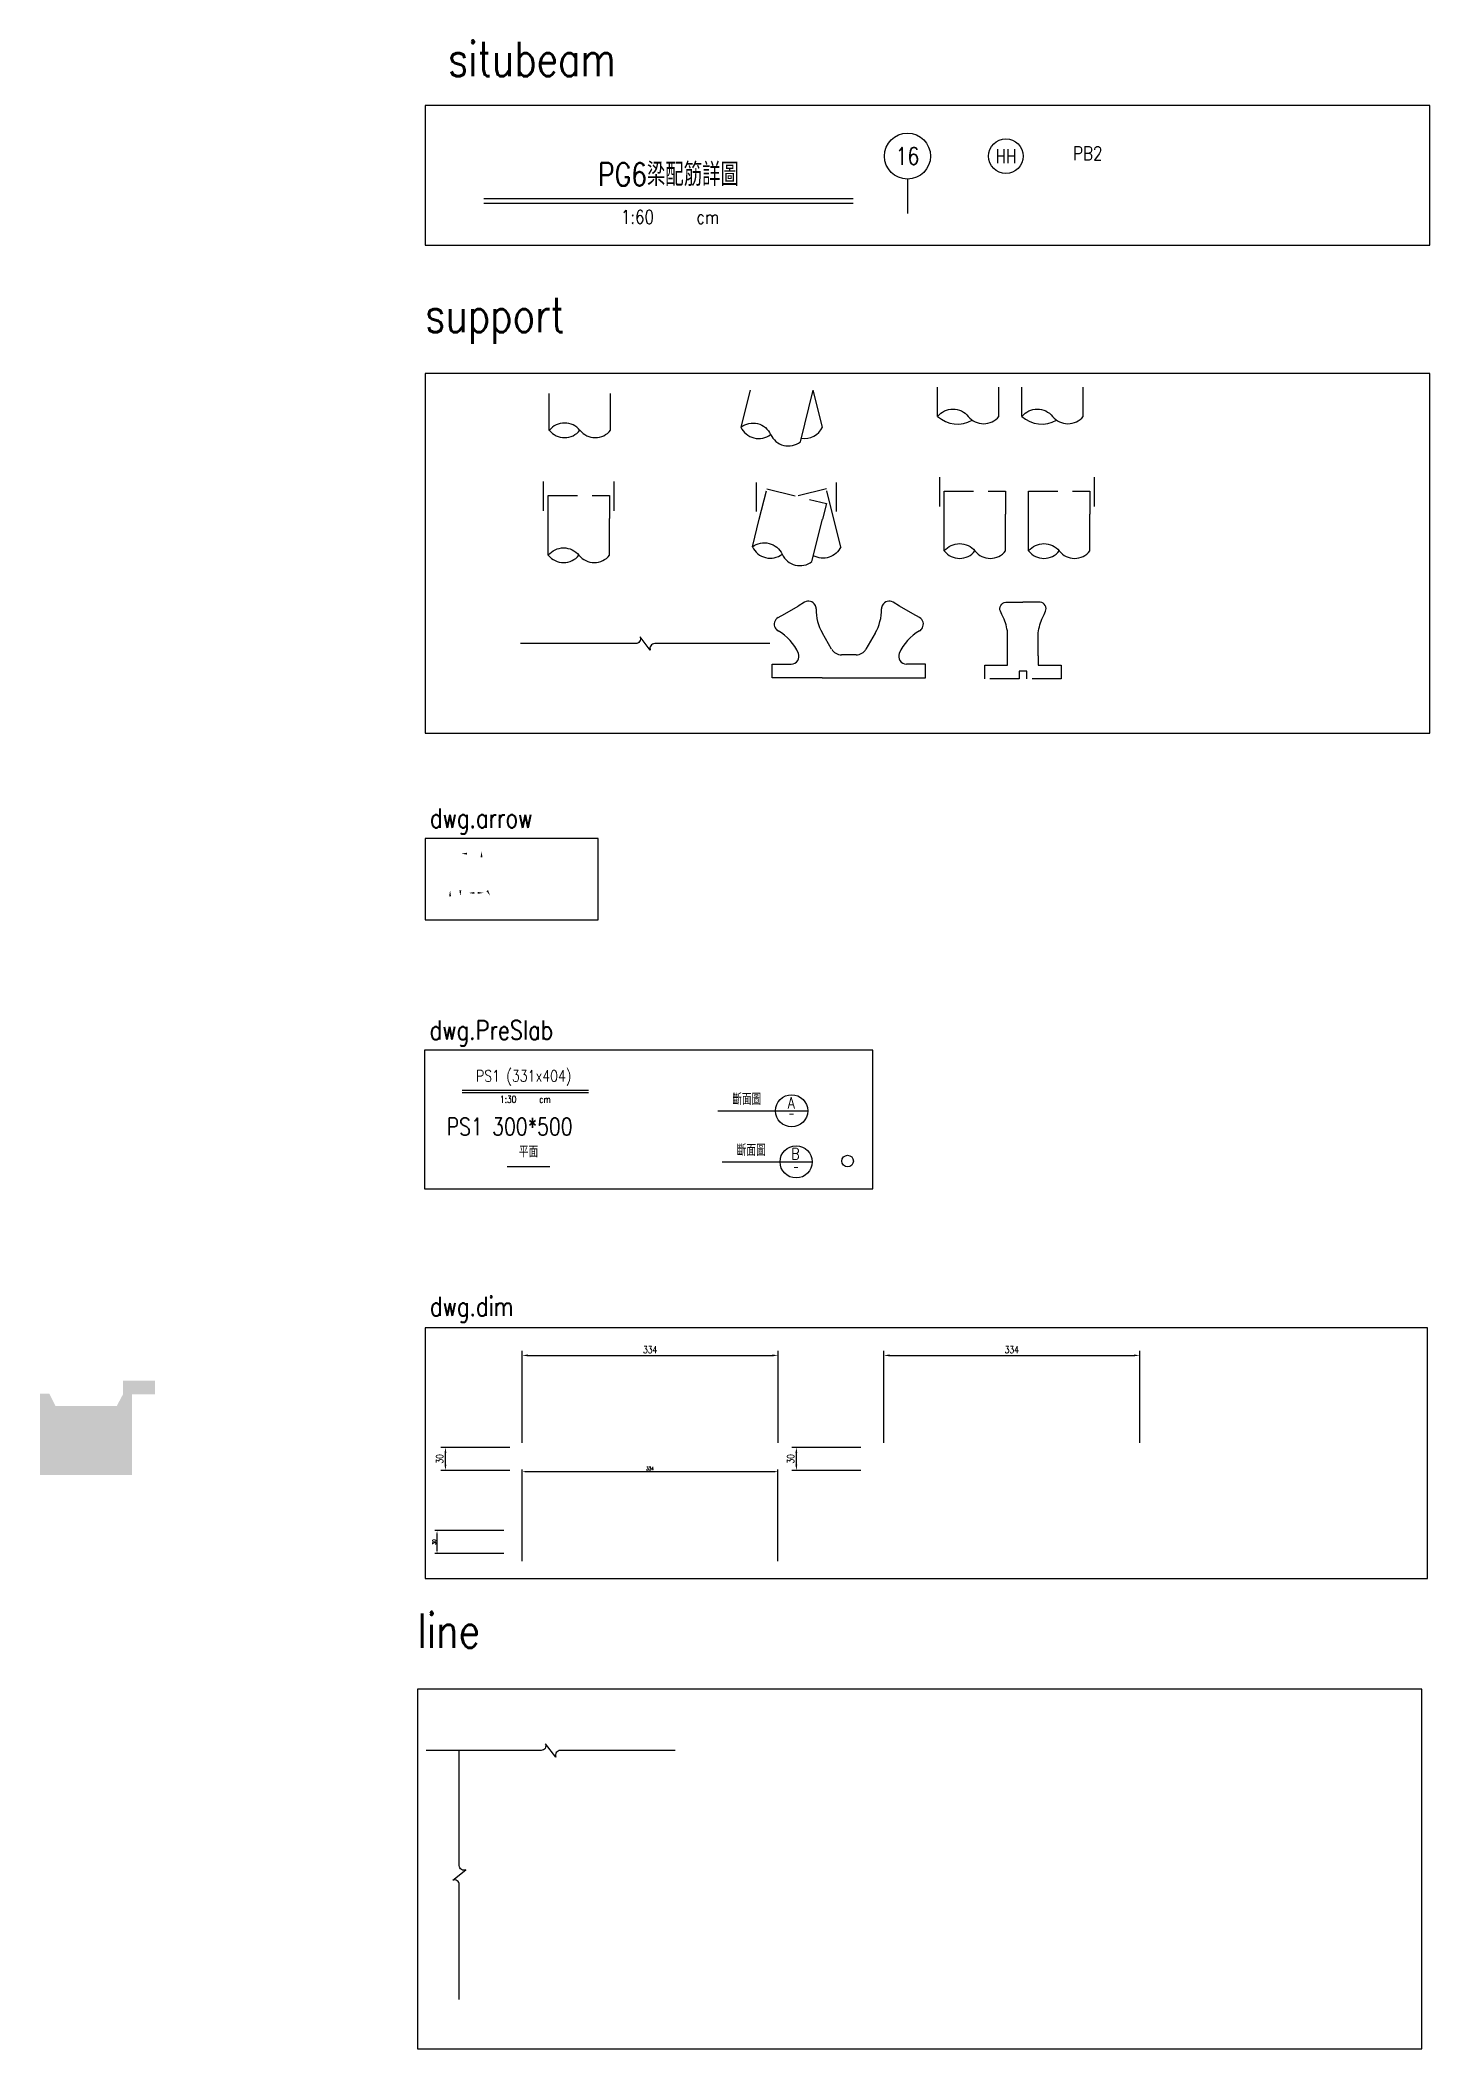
# Model space of a CAD drawing. Extents: x -4754 to 4976, y -23710 to 3841.
# Drawn here: x -4754 to -2940, y -1952 to 669 of the extents above; entities that cross this region are included whole.
import ezdxf
from ezdxf.enums import TextEntityAlignment as Align

# ---------------------------------------------------------------- set-up
doc = ezdxf.new("R2010")
doc.units = 0
doc.header["$LTSCALE"] = 3
doc.linetypes.add('DASHED', pattern=[19.05, 12.7, -6.35])
doc.layers.get('0').update_dxf_attribs({"linetype": 'CONTINUOUS'})
doc.layers.add('HB_0', color=7, linetype='CONTINUOUS', transparency=0.5)
doc.layers.add('預鑄版_HATCH', color=253, linetype='CONTINUOUS', transparency=0.1)
for name, color, linetype in [('HB_DIM', 1, 'CONTINUOUS'), ('HB_SYMBOLS', 7, 'CONTINUOUS'), ('HB_TXT_CTEXT', 2, 'CONTINUOUS'), ('RCAD.PARM.Treatle', 2, 'CONTINUOUS'), ('大樑編號', 2, 'CONTINUOUS')]:
    doc.layers.add(name, color=color, linetype=linetype)
doc.styles.get("Standard").update_dxf_attribs({"font": 'ROMANS.shx', "width": 0.8, "bigfont": 'chineset.shx'})
doc.dimstyles.new('30', dxfattribs={"dimscale": 3, "dimtxt": 3, "dimasz": 2.5, "dimexe": 2, "dimexo": 2, "dimgap": 1, "dimtad": 1, "dimdsep": 46, "dimtxsty": 'Standard', "dimcen": 0, "dimclrd": 256, "dimclre": 256, "dimclrt": 2, "dimadec": 0, "dimazin": 0, "dimtfac": 1, "dimtix": 1, "dimtmove": 2, "dimatfit": 3, "dimfxl": 1, "dimtolj": 1, "dimtzin": 0, "dimarcsym": 0})

msp = doc.modelspace()

# ---------------------------------------------------------------- texts
at = {"linetype": 'Continuous', "width": 0.8}
msp.add_text('PS1 300*500', height=22.5022, dxfattribs=at).set_placement((-4223.636, -760.19))
at = {"linetype": 'Continuous', "char_height": 45, "width": 231.61621, "attachment_point": 1}
for s, insert in [('{situbeam}', (-4221.792, 666.453)), ('support', (-4251.641, 332.499)), ('line', (-4261.907, -1384.194))]:
    msp.add_mtext(s, dxfattribs=dict(at, insert=insert))
at = {"color": 0, "linetype": 'Continuous', "char_height": 25, "width": 191.4764, "attachment_point": 1}
for s, insert in [('{dwg.arrow}', (-4245.415, -333.977)), ('{dwg.PreSlab}', (-4245.867, -610.544)), ('{dwg.dim}', (-4245.415, -971.078))]:
    msp.add_mtext(s, dxfattribs=dict(at, insert=insert))
at = {"layer": '大樑編號', "linetype": 'Continuous', "width": 0.8}
msp.add_text('PB2', height=18, rotation=360, dxfattribs=at).set_placement((-3386.95, 520.918), align=Align.MIDDLE)

# ---------------------------------------------------------------- blocks, each defined once
blk = doc.blocks.new('title_beam')
at = {"color": 3, "linetype": 'Continuous'}
blk.add_line((-241.2, 0), (241.2, 0), dxfattribs=at)
at = {"color": 1, "linetype": 'Continuous'}
blk.add_line((-241.2, -6), (241.2, -6), dxfattribs=at)
at = {"color": 3, "linetype": 'Continuous', "width": 0.8}
blk.add_attdef('TITLE', text='', height=30, dxfattribs=at).set_placement((0, 33), align=Align.MIDDLE)
at = {"linetype": 'Continuous', "width": 0.8}
blk.add_attdef('SCALE', text='', height=18, dxfattribs=at).set_placement((-40.6, -24), align=Align.MIDDLE)
blk.add_attdef('CM', (36.5, -33), '', height=18, dxfattribs=at)
blk = doc.blocks.new('line_tag')
at = {"layer": 'HB_SYMBOLS', "color": 4, "linetype": 'Continuous'}
blk.add_circle((0, 0), 22.5, dxfattribs=at)
at = {"color": 4, "linetype": 'Continuous', "width": 0.8}
blk.add_attdef('A', text='', height=18, dxfattribs=at).set_placement((0, 0), align=Align.MIDDLE)
blk = doc.blocks.new('line_guide')
at = {"color": 4, "linetype": 'Continuous'}
blk.add_line((0, 0), (0, -45), dxfattribs=at)
blk.add_circle((0, 30), 30, dxfattribs=at)
at = {"color": 4, "linetype": 'Continuous', "width": 0.8}
blk.add_attdef('A', text='', height=22.5, dxfattribs=at).set_placement((0, 30), align=Align.MIDDLE)
blk = doc.blocks.new('fender_bottom')
at = {"color": 1, "linetype": 'Continuous'}
blk.add_lwpolyline([(162.5, 0), (12.5, 0, 0.529473), (6.7, -8.6), (-6.7, 8.6, -0.532815), (-12.5, 0), (-162.5, 0)], format="xyb", dxfattribs=at)
blk = doc.blocks.new('fender_top_transverse')
at = {"layer": 'HB_0', "color": 1, "linetype": 'Continuous'}
for points in [[(-20, 30), (-20, 60, 0.07193), (-25.7, 80.5, -0.041495), (-29.5, 88.2, -0.488993), (-22.5, 100), (0, 100)], [(20, 30), (20, 60, -0.07193), (25.7, 80.5, 0.041495), (29.5, 88.2, 0.488993), (22.5, 100), (0, 100)]]:
    blk.add_lwpolyline(points, format="xyb", dxfattribs=at)
at = {"layer": 'HB_0', "color": 252, "linetype": 'DASHED'}
blk.add_lwpolyline([(20, 30), (20, 18), (50, 18), (50, 0), (5, 0), (5, 10), (-5, 10), (-5, 0), (-50, 0), (-50, 18), (-20, 18), (-20, 30)], dxfattribs=at)
blk = doc.blocks.new('pile_vertical_with_pilecap')
at = {"linetype": 'Continuous'}
for p, q in [((-40, -48.1), (-40, 0)), ((-40, -48.1), (-40, 0)), ((40, -48.1), (40, 0)), ((40, -48.1), (40, 0))]:
    blk.add_line(p, q, dxfattribs=at)
for centre, start, end in [((-20, -64.1), 38.718, 141.282), ((-20, -64.1), 38.718, 141.282), ((-20, -32), 218.718, 321.282), ((-20, -32), 218.718, 321.282), ((20, -32), 218.718, 321.282), ((20, -32), 218.718, 321.282)]:
    blk.add_arc(centre, 25.6, start, end, dxfattribs=at)
blk = doc.blocks.new('racked_with_pilecap_Transverse')
at = {"linetype": 'Continuous'}
for points in [[(-41.2, 0), (-53.2, -48.1)], [(24.4, -67.5), (41.2, 0)]]:
    blk.add_lwpolyline(points, dxfattribs=at)
blk.add_lwpolyline([(53.2, -48.1), (41.2, 0)])
for points in [[(-53.2, -48.1, -0.48), (-14.4, -57.8, 0.48), (24.4, -67.5, 0.48)], [(-53.2, -48.1, 0.48), (-14.4, -57.8, 0.48)], [(25.6, -62.6, 0.340232), (53.2, -48.1)]]:
    blk.add_lwpolyline(points, format="xyb", dxfattribs=at)
blk = doc.blocks.new('racked_with_pilecap_Longitude')
for p, q in [((-95, -38.1), (-95, 0)), ((-15, -38.1), (-15, 0)), ((15, -38.1), (15, 0)), ((95, -38.1), (95, 0))]:
    blk.add_line(p, q)
for points in [[(-95, -38.1, -0.48), (-55, -38.1, 0.48), (-15, -38.1, 0.48)], [(-95, -38.1, 0.326111), (-49.8, -43, 0.326111)], [(15, -38.1, -0.48), (55, -38.1, 0.48), (95, -38.1, 0.48)], [(15, -38.1, 0.326111), (60.2, -43, 0.326111)]]:
    blk.add_lwpolyline(points, format="xyb")
blk = doc.blocks.new('fender_top_longitude')
at = {"color": 7, "linetype": 'Continuous'}
for p, q in [((-92.3, 78.7), (-83.7, 83.7)), ((-83.7, 83.7), (-66.3, 93.7)), ((-57.7, 98.7), (-66.3, 93.7)), ((66.3, 93.7), (57.7, 98.7)), ((83.7, 83.7), (66.3, 93.7)), ((92.3, 78.7), (83.7, 83.7)), ((-22.4, 37.5), (-34.4, 58.3)), ((34.4, 58.3), (22.4, 37.5)), ((0, 30), (-9.4, 30)), ((9.4, 30), (0, 30)), ((-100, 18), (-75.1, 18)), ((-35, 0), (-100, 0)), ((-35, 0), (35, 0)), ((35, 0), (100, 0)), ((100, 18), (75.1, 18)), ((100, 0), (100, 18))]:
    blk.add_line(p, q, dxfattribs=at)
for centre, radius, start, end in [((-87.3, 70), 10, 120, 210), ((-52.7, 90), 10, 30, 120), ((-53.2, 89.6), 10.7, 1.3853, 30.3798), ((17.4, 88.6), 60, 178.7643, 210.2362), ((-17.4, 88.6), 60, 329.7638, 1.2357), ((53.2, 89.6), 10.7, 149.6202, 178.6147), ((52.7, 90), 10, 60, 150), ((87.3, 70), 10, 330, 60), ((-86.7, 70.3), 10.7, 209.6202, 238.6147), ((-121.1, 8.6), 60, 22.8745, 61.2357), ((121.1, 8.6), 60, 118.7643, 157.1255), ((86.7, 70.3), 10.7, 301.3853, 330.3798), ((-75.1, 28), 10, 270, 22.8745), ((-9.4, 45), 15, 210, 270), ((9.4, 45), 15, 270, 330), ((75.1, 28), 10, 157.1255, 270)]:
    blk.add_arc(centre, radius, start, end, dxfattribs=at)
blk = doc.blocks.new('pile_vertical')
at = {"color": 252, "linetype": 'DASHED'}
for p, q in [((-46, 10), (-46, 50)), ((46, 10), (46, 50))]:
    blk.add_line(p, q, dxfattribs=at)
at = {"linetype": 'Continuous'}
for p, q in [((-40, -48.1), (-40, 0)), ((40, -48.1), (40, 0))]:
    blk.add_line(p, q, dxfattribs=at)
at = {"color": 252, "linetype": 'DASHED'}
blk.add_lwpolyline([(-40, 0), (-40, 30), (40, 30), (40, 0)], dxfattribs=at)
at = {"linetype": 'Continuous'}
for points in [[(-40, -48.1, -0.48), (0, -48.1, 0.48), (40, -48.1, 0.48)], [(-40, -48.1, 0.48), (0, -48.1, 0.48)]]:
    blk.add_lwpolyline(points, format="xyb", dxfattribs=at)
blk = doc.blocks.new('pile_racked_Transverse')
at = {"layer": 'HB_0', "color": 252, "linetype": 'DASHED'}
for p, q in [((-52.2, 10), (-52.2, 50)), ((52.2, 10), (52.2, 50))]:
    blk.add_line(p, q, dxfattribs=at)
at = {"layer": 'HB_0', "linetype": 'Continuous'}
for p, q in [((-57.7, -36), (-48.7, 0)), ((19.9, -55.4), (33.7, 0)), ((57.7, -36), (48.7, 0))]:
    blk.add_line(p, q, dxfattribs=at)
at = {"layer": 'HB_0', "color": 252, "linetype": 'DASHED'}
for points in [[(-48.7, 0), (-38.8, 39.7), (38.8, 20.3), (33.7, 0)], [(48.7, 0), (38.8, 39.7), (0, 30)]]:
    blk.add_lwpolyline(points, dxfattribs=at)
at = {"layer": 'HB_0', "linetype": 'Continuous'}
for points in [[(-57.7, -36, -0.48), (-18.9, -45.7, 0.48), (19.9, -55.4, 0.48)], [(-57.7, -36, 0.48), (-18.9, -45.7, 0.48)], [(57.7, -36, -0.439137), (21.8, -47.6, -0.439137)]]:
    blk.add_lwpolyline(points, format="xyb", dxfattribs=at)
blk = doc.blocks.new('pile_racked_Longitude')
at = {"color": 252, "linetype": 'DASHED'}
for p, q in [((-101, 10), (-101, 50)), ((101, 10), (101, 50))]:
    blk.add_line(p, q, dxfattribs=at)
at = {"linetype": 'Continuous'}
for p, q in [((15, -48.1), (15, 0)), ((95, -48.1), (95, 0)), ((-95, -48.1), (-95, 0)), ((-15, -48.1), (-15, 0))]:
    blk.add_line(p, q, dxfattribs=at)
at = {"color": 252, "linetype": 'DASHED'}
for points in [[(-95, 0), (-95, 30), (-15, 30), (-15, 0)], [(15, 0), (15, 30), (95, 30), (95, 0)]]:
    blk.add_lwpolyline(points, dxfattribs=at)
at = {"linetype": 'Continuous'}
for points in [[(-95, -48.1, -0.48), (-55, -48.1, 0.48), (-15, -48.1, 0.48)], [(-95, -48.1, 0.48), (-55, -48.1, 0.48)], [(15, -48.1, -0.48), (55, -48.1, 0.48), (95, -48.1, 0.48)], [(15, -48.1, 0.48), (55, -48.1, 0.48)]]:
    blk.add_lwpolyline(points, format="xyb", dxfattribs=at)
blk = doc.blocks.new('*D12')
at = {"layer": 'HB_DIM', "linetype": 'Continuous', "lineweight": -2, "transparency": 16777216}
for p, q in [((-4125.1, -1161.5), (-4125.1, -1041.5)), ((-4117.6, -1047.5), (-3798.6, -1047.5)), ((-3791.1, -1161.5), (-3791.1, -1041.5))]:
    blk.add_line(p, q, dxfattribs=at)
at = {"layer": 'HB_DIM', "linetype": 'Continuous', "transparency": 16777216}
for points in [[(-4117.6, -1046.3), (-4117.6, -1048.8), (-4125.1, -1047.5)], [(-3798.6, -1046.3), (-3798.6, -1048.8), (-3791.1, -1047.5)]]:
    blk.add_solid(points, dxfattribs=at)
at = {"layer": 'HB_DIM', "color": 2, "linetype": 'Continuous', "transparency": 16777216, "insert": (-3958.1, -1040), "char_height": 9, "attachment_point": 5}
blk.add_mtext('\\A1;334', dxfattribs=at)
blk = doc.blocks.new('*D13')
at = {"layer": 'HB_DIM', "linetype": 'Continuous', "lineweight": -2, "transparency": 16777216}
for p, q in [((-4141.2, -1167.5), (-4231.2, -1167.5)), ((-4225.2, -1190), (-4225.2, -1175)), ((-4141.2, -1197.5), (-4231.2, -1197.5))]:
    blk.add_line(p, q, dxfattribs=at)
at = {"layer": 'HB_DIM', "linetype": 'Continuous', "transparency": 16777216}
for points in [[(-4224, -1175), (-4226.5, -1175), (-4225.2, -1167.5)], [(-4224, -1190), (-4226.5, -1190), (-4225.2, -1197.5)]]:
    blk.add_solid(points, dxfattribs=at)
at = {"layer": 'HB_DIM', "color": 2, "linetype": 'Continuous', "transparency": 16777216, "insert": (-4232.7, -1182.5), "char_height": 9, "attachment_point": 5, "rotation": 90}
blk.add_mtext('\\A1;30', dxfattribs=at)
blk = doc.blocks.new('*D21')
at = {"layer": 'HB_DIM', "linetype": 'Continuous', "lineweight": -2, "transparency": 16777216}
for p, q in [((-4125.3, -1316.2), (-4125.3, -1196.2)), ((-4121.5, -1199.2), (-3795, -1199.2)), ((-3791.3, -1316.2), (-3791.3, -1196.2))]:
    blk.add_line(p, q, dxfattribs=at)
at = {"layer": 'HB_DIM', "linetype": 'Continuous', "transparency": 16777216}
for points in [[(-4121.5, -1198.6), (-4121.5, -1199.8), (-4125.3, -1199.2)], [(-3795, -1198.6), (-3795, -1199.8), (-3791.3, -1199.2)]]:
    blk.add_solid(points, dxfattribs=at)
at = {"layer": 'HB_DIM', "color": 2, "linetype": 'Continuous', "transparency": 16777216, "insert": (-3958.3, -1195.2), "char_height": 4.5, "attachment_point": 5}
blk.add_mtext('\\A1;334', dxfattribs=at)
blk = doc.blocks.new('*D22')
at = {"layer": 'HB_DIM', "linetype": 'Continuous', "lineweight": -2, "transparency": 16777216}
for p, q in [((-4149.2, -1276.1), (-4239.2, -1276.1)), ((-4236.2, -1302.4), (-4236.2, -1279.9)), ((-4149.2, -1306.1), (-4239.2, -1306.1))]:
    blk.add_line(p, q, dxfattribs=at)
at = {"layer": 'HB_DIM', "linetype": 'Continuous', "transparency": 16777216}
for points in [[(-4235.6, -1279.9), (-4236.8, -1279.9), (-4236.2, -1276.1)], [(-4235.6, -1302.4), (-4236.8, -1302.4), (-4236.2, -1306.1)]]:
    blk.add_solid(points, dxfattribs=at)
at = {"layer": 'HB_DIM', "color": 2, "linetype": 'Continuous', "transparency": 16777216, "insert": (-4240, -1291.1), "char_height": 4.5, "attachment_point": 5, "rotation": 90}
blk.add_mtext('\\A1;30', dxfattribs=at)
blk = doc.blocks.new('CutLine_H')
at = {"color": 1, "linetype": 'Continuous'}
blk.add_lwpolyline([(162.5, 0), (12.5, 0, 0.529473), (6.7, -8.6), (-6.7, 8.6, -0.532815), (-12.5, 0), (-162.5, 0)], format="xyb", dxfattribs=at)
blk = doc.blocks.new('CutLine_V')
at = {"color": 1, "linetype": 'Continuous'}
blk.add_lwpolyline([(0, -162.5), (0, -12.5, 0.529473), (-8.6, -6.7), (8.6, 6.7, -0.532815), (0, 12.5), (0, 162.5)], format="xyb", dxfattribs=at)
blk = doc.blocks.new('*D61')
at = {"layer": 'HB_DIM', "linetype": 'Continuous', "lineweight": -2}
for p, q in [((-3653.1, -1161.5), (-3653.1, -1041.5)), ((-3645.6, -1047.5), (-3326.6, -1047.5)), ((-3319.1, -1161.5), (-3319.1, -1041.5))]:
    blk.add_line(p, q, dxfattribs=at)
at = {"layer": 'HB_DIM'}
for points in [[(-3645.6, -1046.3), (-3645.6, -1048.8), (-3653.1, -1047.5)], [(-3326.6, -1048.8), (-3326.6, -1046.3), (-3319.1, -1047.5)]]:
    blk.add_solid(points, dxfattribs=at)
at = {"layer": 'HB_DIM', "color": 2, "linetype": 'Continuous', "insert": (-3486.1, -1040), "char_height": 9, "attachment_point": 5, "rotation": 0}
blk.add_mtext('\\A1;334', dxfattribs=at)
blk = doc.blocks.new('*D62')
at = {"layer": 'HB_DIM', "linetype": 'Continuous', "lineweight": -2}
for p, q in [((-3683.2, -1167.5), (-3773.2, -1167.5)), ((-3767.2, -1190), (-3767.2, -1175)), ((-3683.2, -1197.5), (-3773.2, -1197.5))]:
    blk.add_line(p, q, dxfattribs=at)
at = {"layer": 'HB_DIM'}
for points in [[(-3766, -1175), (-3768.5, -1175), (-3767.2, -1167.5)], [(-3768.5, -1190), (-3766, -1190), (-3767.2, -1197.5)]]:
    blk.add_solid(points, dxfattribs=at)
at = {"layer": 'HB_DIM', "color": 2, "linetype": 'Continuous', "insert": (-3774.7, -1182.5), "char_height": 9, "attachment_point": 5, "rotation": 90}
blk.add_mtext('\\A1;30', dxfattribs=at)
blk = doc.blocks.new('slab_sectionB')
at = {"layer": 'RCAD.PARM.Treatle', "color": 3, "linetype": 'Continuous'}
for p, q in [((-75.3, 0), (0, 0)), ((0, 0), (42, 0))]:
    blk.add_line(p, q, dxfattribs=at)
at = {"layer": 'RCAD.PARM.Treatle', "color": 4, "linetype": 'Continuous'}
blk.add_circle((21, 0), 21, dxfattribs=at)
at = {"color": 0, "linetype": 'Continuous', "width": 0.8}
for tag, p, height in [('B', (14.7, 3), 15), ('-', (17.3, -10.7), 7.5)]:
    blk.add_attdef(tag, p, '', height=height, dxfattribs=at)
at = {"layer": 'RCAD.PARM.Treatle', "color": 3, "linetype": 'Continuous', "width": 0.8}
blk.add_text('斷面圖', height=15, rotation=360, dxfattribs=at).set_placement((-37.6, 16), align=Align.MIDDLE)
blk = doc.blocks.new('slab_PVC')
at = {"layer": 'RCAD.PARM.Treatle', "color": 4, "linetype": 'Continuous'}
blk.add_circle((0, 0), 7.53, dxfattribs=at)
blk = doc.blocks.new('slab_sectionA')
at = {"color": 3, "linetype": 'Continuous'}
for p, q in [((-75.3, 0), (0, 0)), ((0, 0), (42, 0))]:
    blk.add_line(p, q, dxfattribs=at)
at = {"color": 4, "linetype": 'Continuous'}
blk.add_circle((21, 0), 21, dxfattribs=at)
at = {"color": 3, "linetype": 'Continuous', "width": 0.8}
blk.add_text('斷面圖', height=15, rotation=360, dxfattribs=at).set_placement((-37.6, 16), align=Align.MIDDLE)
at = {"color": 0, "linetype": 'Continuous', "width": 0.8}
for tag, p, height in [('A', (15.8, 3), 15), ('-', (17.3, -7.5), 7.5)]:
    blk.add_attdef(tag, p, '', height=height, dxfattribs=at)
blk = doc.blocks.new('slab_topview')
at = {"color": 4, "linetype": 'Continuous'}
blk.add_line((-27.8, 0), (27.8, 0), dxfattribs=at)
at = {"color": 4, "linetype": 'Continuous', "width": 0.8}
blk.add_text('平面', height=15, rotation=360, dxfattribs=at).set_placement((0, 19.7), align=Align.MIDDLE)
blk = doc.blocks.new('slab_title_s')
at = {"color": 3, "linetype": 'Continuous'}
blk.add_line((-82.5, 0), (82.5, 0), dxfattribs=at)
at = {"color": 1, "linetype": 'Continuous'}
blk.add_line((-82.5, -3), (82.5, -3), dxfattribs=at)
at = {"color": 3, "linetype": 'Continuous', "width": 0.8}
blk.add_attdef('PS1', text='', height=15, dxfattribs=at).set_placement((-2.1, 17.6), align=Align.MIDDLE)
at = {"color": 0, "linetype": 'Continuous', "width": 0.8}
for tag, p in [('1:30', (-22.4, -12)), ('CM', (25.7, -12.1))]:
    blk.add_attdef(tag, text='', height=9, dxfattribs=at).set_placement(p, align=Align.MIDDLE)
blk = doc.blocks.new('rebar_arrowL')
at = {"color": 1, "linetype": 'Continuous', "extrusion": (0, 0, -1)}
blk.add_solid([(-7.5, 1.3), (0, 0), (-7.5, -1.2)], dxfattribs=at)
blk = doc.blocks.new('rebar_arrowU')
at = {"color": 1, "linetype": 'Continuous'}
blk.add_solid([(-1.25, -7.5), (0, 0), (1.25, -7.5)], dxfattribs=at)
blk = doc.blocks.new('rebar_arrowD')
at = {"color": 1, "linetype": 'Continuous'}
blk.add_solid([(-1.25, -7.5), (0, 0), (1.25, -7.5)], dxfattribs=at)
blk = doc.blocks.new('rebar_arrowR')
at = {"color": 1, "linetype": 'Continuous', "extrusion": (0, 0, -1)}
blk.add_solid([(-7.5, 1.3), (0, 0), (-7.5, -1.2)], dxfattribs=at)
blk = doc.blocks.new('m_Arrow_L_rebar')
at = {"color": 1, "linetype": 'Continuous', "extrusion": (0, 0, -1)}
blk.add_solid([(-7.5, 1.3), (0, 0), (-7.5, -1.2)], dxfattribs=at)
blk = doc.blocks.new('m_Arrow_U_rebar')
at = {"color": 1, "linetype": 'Continuous'}
blk.add_solid([(-1.25, -7.5), (0, 0), (1.25, -7.5)], dxfattribs=at)

# ---------------------------------------------------------------- dimensions: what is measured, and where the dimension line sits
at = {"layer": 'HB_DIM', "linetype": 'Continuous'}
for base, p1, p2, angle, override, picture, middle in [((-3791.139, -1047.508), (-4125.139, -1167.508), (-3791.139, -1167.508), 0, {"dimpost": '<>'}, '*D12', (-3958.139, -1040.008)), ((-3319.139, -1047.508), (-3653.139, -1167.508), (-3319.139, -1167.508), 0, {"dimdec": 0, "dimpost": '<>'}, '*D61', (-3486.139, -1040.008)), ((-4225.204, -1167.508), (-4135.204, -1197.508), (-4135.204, -1167.508), 90, {"dimtad": 4, "dimpost": '<>'}, '*D13', (-4232.704, -1182.508)), ((-3767.204, -1167.508), (-3677.204, -1197.508), (-3677.204, -1167.508), 90, {"dimtad": 4, "dimdec": 0, "dimpost": '<>'}, '*D62', (-3774.704, -1182.508)), ((-4236.213, -1276.109), (-4146.213, -1306.109), (-4146.213, -1276.109), 90, {"dimscale": 1.5, "dimtad": 4, "dimpost": '<>'}, '*D22', (-4239.963, -1291.109))]:
    dim = msp.add_linear_dim(base=base, p1=p1, p2=p2, angle=angle, dimstyle='30', override=override, dxfattribs=at)
    dim.commit()
    dim.dimension.update_dxf_attribs({"geometry": picture, "text_midpoint": middle})
dim = msp.add_linear_dim(base=(-3791.267, -1199.214), p1=(-4125.267, -1319.214), p2=(-3791.267, -1319.214), angle=0, dimstyle='30', override={"dimscale": 1.5, "dimpost": '<>'}, dxfattribs=at)
dim.commit()
dim.dimension.update_dxf_attribs({"geometry": '*D21', "text_midpoint": (-3958.267, -1195.214), "dimtype": 160})

# ---------------------------------------------------------------- hatches: boundary and pattern name
at = {"layer": 'HB_0'}
h = msp.add_hatch(color=253, dxfattribs=at)
h.dxf.hatch_style = 1
h.paths.add_polyline_path([(-4754.209, -1203.485), (-4754.209, -1097.485), (-4742.209, -1097.485), (-4734.209, -1113.485), (-4654.209, -1113.485), (-4646.209, -1098.485), (-4634.209, -1098.485), (-4634.209, -1203.485)])
at = {"layer": '預鑄版_HATCH', "linetype": 'Continuous'}
h = msp.add_hatch(color=256, dxfattribs=at)
h.dxf.hatch_style = 2
h.paths.add_polyline_path([(-4604.209, -1098.485), (-4604.135, -1080.485), (-4646.209, -1080.485), (-4646.209, -1098.485)])

# ---------------------------------------------------------------- linework, layer by layer
at = {"color": 7, "linetype": 'Continuous'}
msp.add_line((-3798.754, -163.408), (-3798.754, -145.408), dxfattribs=at)
at = {"color": 3, "linetype": 'Continuous'}
msp.add_line((-3869.684, -728.395), (-3794.393, -728.395), dxfattribs=at)
at = {"linetype": 'Continuous'}
for points in [[(-4251.563, 583.27), (-4251.563, 401.181), (-2940.423, 401.181), (-2940.423, 583.27)], [(-4251.641, 233.783), (-4251.641, -235.629), (-2940.5, -235.629), (-2940.5, 233.783)], [(-4251.563, -373.159), (-4251.563, -479.125), (-4025.992, -479.125), (-4025.992, -373.159)], [(-4251.563, -1011.432), (-4251.563, -1338.436), (-2943.335, -1338.436), (-2943.335, -1011.432)], [(-4261.907, -1482.91), (-4261.907, -1952.322), (-2950.767, -1952.322), (-2950.767, -1482.91)]]:
    msp.add_lwpolyline(points, close=True, dxfattribs=at)
at = {"color": 0, "linetype": 'Continuous'}
msp.add_lwpolyline([(-4252.437, -649.075), (-4252.437, -830.364), (-3667.419, -830.364), (-3667.419, -649.075)], close=True, dxfattribs=at)
at = {"layer": 'HB_TXT_CTEXT', "color": 1, "linetype": 'Continuous'}
msp.add_lwpolyline([(-4160.562, -457.462, 0, 1.25, 0), (-4158.73, -454.191, 0, 0, 0), (-4148.041, -435.106, 0, 0, 0), (-4144.291, -435.106, 0, 0, 0)], format="xyseb", dxfattribs=at)

# ---------------------------------------------------------------- block references
at = {"linetype": 'Continuous'}
for name, p, values in [('line_guide', (-3622.191, 487.362), {'A': '16'}), ('line_tag', (-3493.783, 517.236), {'A': 'HH'}), ('title_beam', (-3934.105, 461.895), {'TITLE': 'PG6梁配筋詳圖', 'SCALE': '1:60', 'CM': 'cm'})]:
    msp.add_blockref(name, p, dxfattribs=at).add_auto_attribs(values)
for name, p in [('racked_with_pilecap_Transverse', (-3786.4, 211.864)), ('racked_with_pilecap_Longitude', (-3487.867, 215.827)), ('pile_vertical_with_pilecap', (-4049.787, 207.57)), ('pile_vertical', (-4051.059, 44.652)), ('pile_racked_Transverse', (-3766.886, 43.551)), ('pile_racked_Longitude', (-3479.157, 50.189)), ('fender_top_longitude', (-3698.754, -163.408)), ('fender_top_transverse', (-3471.448, -164.851)), ('fender_bottom', (-3964.565, -118.711)), ('m_Arrow_L_rebar', (-4204.445, -392.914)), ('m_Arrow_U_rebar', (-4178.146, -390.148)), ('rebar_arrowU', (-4219.176, -440.881)), ('rebar_arrowL', (-4194.899, -444.161)), ('CutLine_H', (-4087.835, -1563.03)), ('CutLine_V', (-4207.193, -1725.654))]:
    msp.add_blockref(name, p, dxfattribs=at)
for name, p, rotation in [('rebar_arrowD', (-4205.817, -448.085), 180), ('rebar_arrowR', (-4175.622, -443.991), 180), ('rebar_arrowD', (-4166.935, -447.568), 209.9999999999997)]:
    msp.add_blockref(name, p, dxfattribs=dict(at, rotation=rotation))
at = {"color": 0, "linetype": 'Continuous'}
for name, p, values in [('slab_title_s', (-4121.006, -701.495), {'PS1': 'PS1 (331x404)', '1:30': '1:30', 'CM': 'cm'}), ('slab_sectionA', (-3794.393, -728.395), {'A': 'A', '-': '-'}), ('slab_sectionB', (-3788.551, -794.996), {'B': 'B', '-': '-'})]:
    msp.add_blockref(name, p, dxfattribs=at).add_auto_attribs(values)
msp.add_blockref('slab_topview', (-4116.788, -801.201), dxfattribs=at)
at = {"layer": 'RCAD.PARM.Treatle', "color": 0, "linetype": 'Continuous'}
msp.add_blockref('slab_PVC', (-3700.364, -793.911), dxfattribs=at)

msp.set_redraw_order([(e.dxf.handle, doc.entitydb.next_handle()) for e in msp.query("TEXT MTEXT ATTDEF DIMENSION ARC_DIMENSION")])  # texts and dimensions are drawn at this point

doc.saveas('drawing.dxf')
